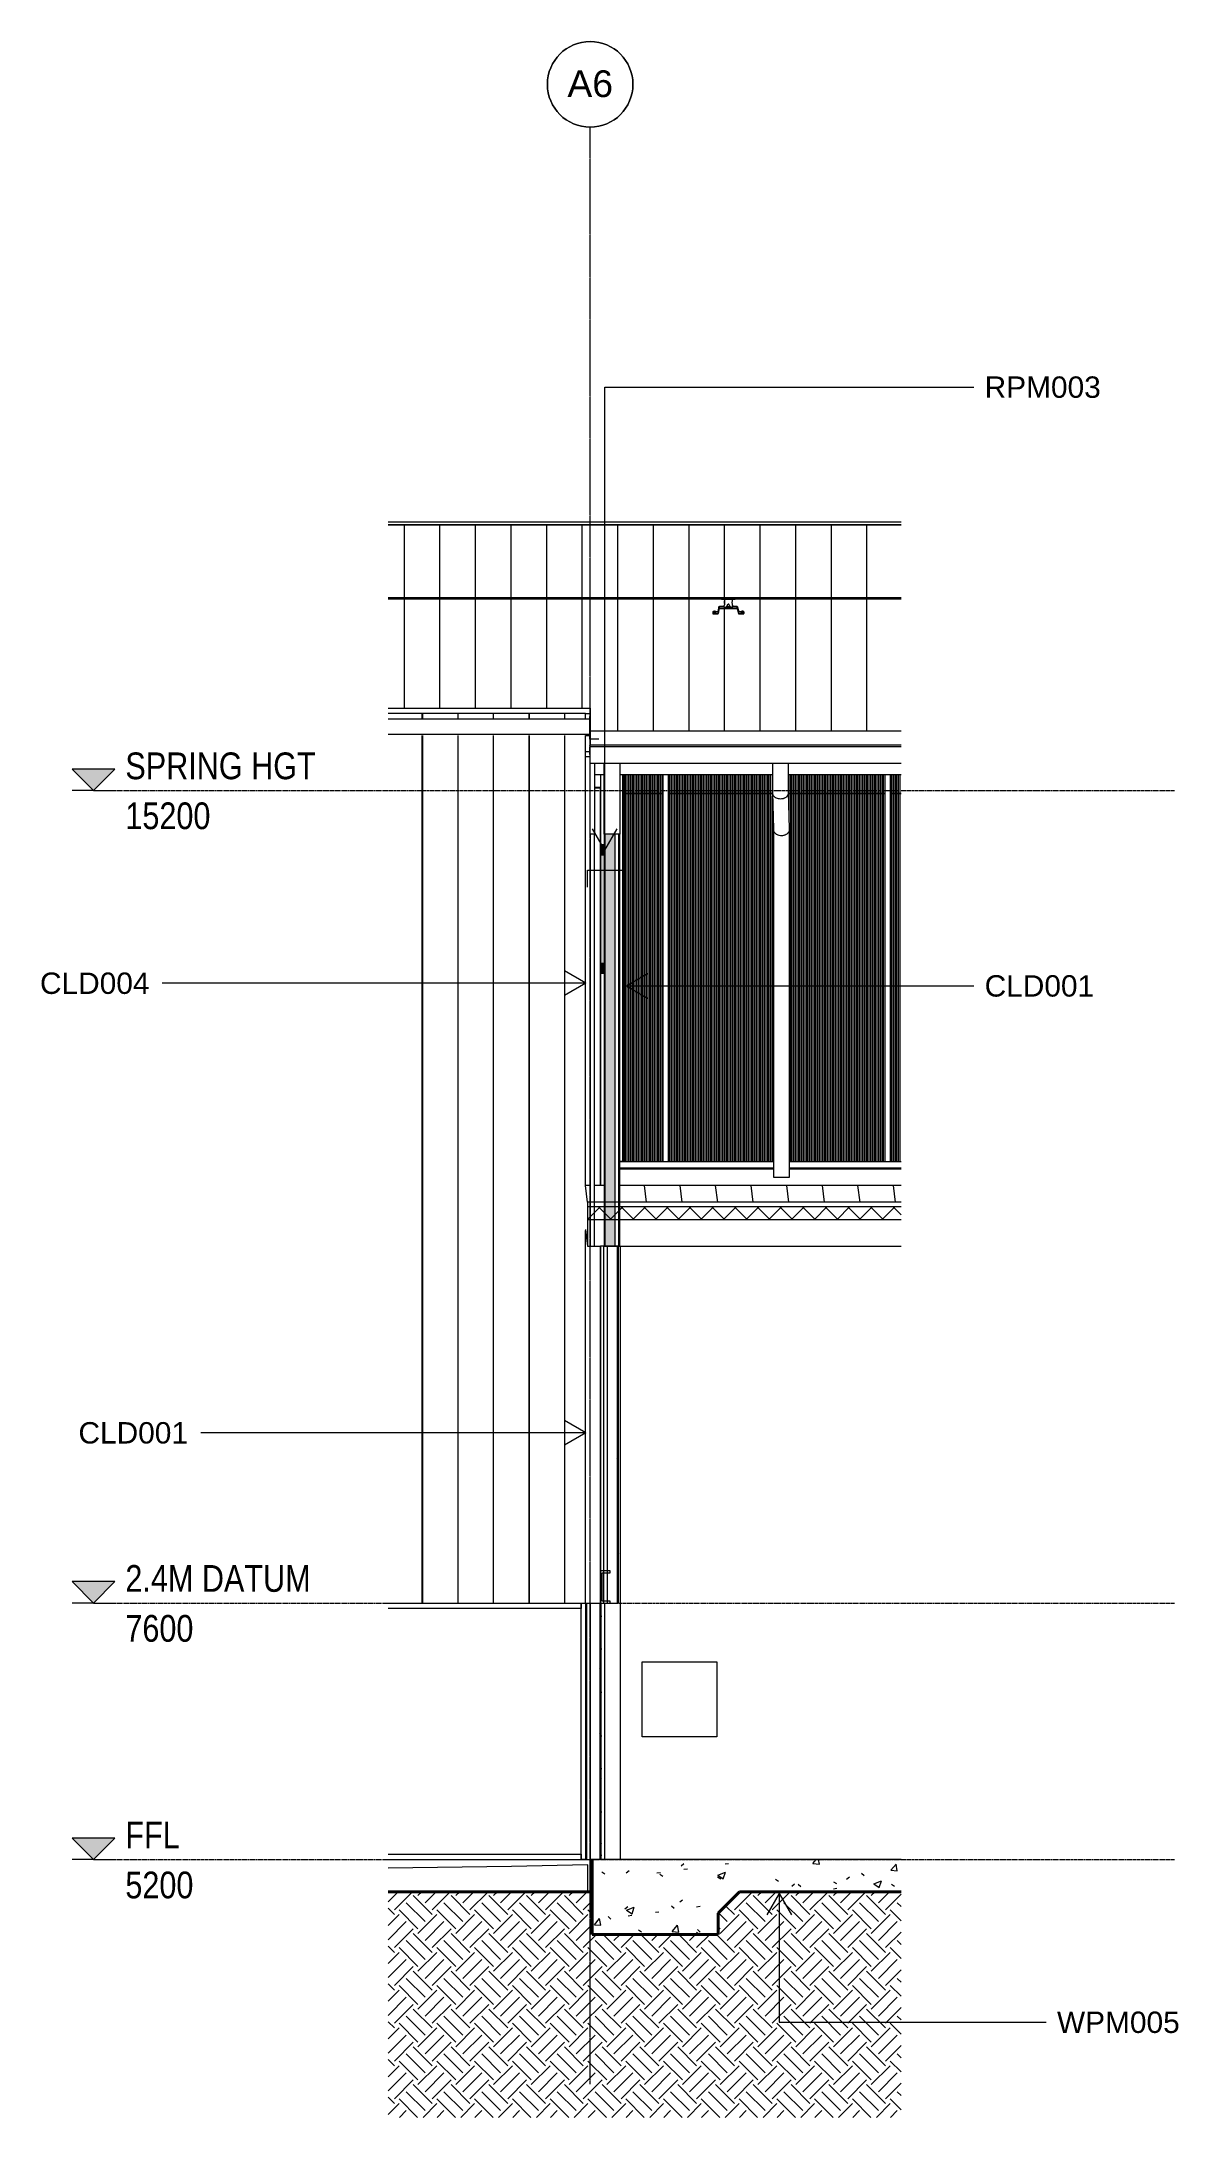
# Model space of a CAD drawing. Header units: millimetres. Extents: x 900982 to 1200730, y -305 to 27743.
# Drawn here: x 1190089 to 1200730, y 2789 to 22204 of the extents above; entities that cross this region are included whole.
import ezdxf

# ---------------------------------------------------------------- set-up
doc = ezdxf.new("R2010")
doc.units = ezdxf.units.MM
for name, pattern in [('AEC_Center', [24, 12, -4, 4, -4]), ('Grid Line', [21, 12, -3, 3, -3]), ('Hidden', [6, 4, -2])]:
    doc.linetypes.add(name, pattern=pattern)
for name, color, linetype, lineweight in [('A-DETL', 90, 'Continuous', 18), ('A-DETL-GENF', 92, 'Continuous', 5), ('A-FLOR', 192, 'Continuous', 5), ('A-FLOR-LEVL', 51, 'Continuous', 5), ('A-FLOR-PATT', 8, 'Continuous', 15), ('A-GENM', 13, 'Continuous', 5), ('A-GLAZ-CURT', 52, 'Continuous', 5), ('A-GLAZ-CWMG', 51, 'Continuous', 5), ('A-ROOF', 132, 'Continuous', 5), ('A-ROOF-OTLN', 132, 'Continuous', 5), ('A-ROOF-PATT', 132, 'Continuous', 15), ('A-WALL', 113, 'Continuous', 5), ('A-WALL-PATT', 111, 'Continuous', 13), ('G-ANNO-TEXT', 231, 'Continuous', 5), ('P-SANR-FIXT', 6, 'Continuous', 5), ('P-SANR-FIXT-HDLN', 131, 'Hidden', 5), ('Q-SPCQ', 91, 'Continuous', 5), ('S-BEAM', 12, 'Continuous', 5), ('S-COLS', 52, 'Continuous', 5), ('S-GRID', 1, 'Continuous', 5), ('S-GRID-IDEN', 1, 'Continuous', 5)]:
    doc.layers.add(name, color=color, linetype=linetype, lineweight=lineweight)
doc.styles.add('Arial Narrow_2', font='ARIALN.TTF', dxfattribs={"height": 250})
doc.styles.add('Arial_2', font='arial.ttf', dxfattribs={"height": 250})
doc.styles.add('Arial_3', font='arial.ttf', dxfattribs={"height": 200})
pattern_1 = [(50, (1195733.74, 9812.7), (728.737, -63.756), [76.2, -838.2]), (355, (1195733.74, 9812.7), (-140.97, 764.23), [60.96, -670.56]), (100.451, (1195794.5, 9807.4), (587.77, 700.47), [64.76, -712.36]), (46.184, (1195733.7, 10015.9), (1084.32, -168.17), [114.3, -1257.3]), (96.636, (1195824.1, 10001.9), (949.61, 989.71), [97.14, -1068.54]), (351.184, (1195733.7, 10015.9), (949.62, 989.7), [91.44, -1005.84]), (21, (1195835.34, 9965.1), (606.46, -409.06), [76.2, -838.2]), (326, (1195835.34, 9965.1), (247.21, 736.75), [60.96, -670.56]), (71.451, (1195885.9, 9931), (853.67, 327.685), [64.76, -712.36]), (37.5, (1195733.74, 9812.7), (12.355, 338.22), [33.528, -628.904, 33.528, -647.192, -673.1]), (37.5, (1195733.74, 9812.7), (12.355, 338.22), [-1343.15, 33.53, -639.57]), (7.5, (1195733.74, 9812.7), (267.28, 400.722), [33.528, -354.584, 33.528, -613.664, -256.54]), (7.5, (1195733.74, 9812.7), (267.28, 400.722), [-1035.304, 33.53, -223.01]), (327.5, (1195507.17, 9812.7), (542.363, -22.915), [33.528, -220.472, 33.528, -1810.512]), (327.5, (1195507.17, 9812.7), (542.363, -22.915), [-287.528, -758.952, 33.528, -1018.032]), (317.5, (1195405.57, 9812.7), (592.517, 101.707), [33.53, -296.67, 33.53, -492.76, -746.76]), (317.5, (1195405.57, 9812.7), (592.517, 101.707), [-856.49, 33.53, -713.23])]
pattern_2 = [(0, (1195733.74, 9812.7), (406.4, 101.6), [33.528, -271.272, 33.528, -271.272, -1625.6]), (0, (1195733.74, 9812.7), (406.4, 101.6), [-609.6, 33.528, -576.072, 33.528, -271.272, -711.2]), (0, (1195733.74, 9812.7), (406.4, 101.6), [-1524, 33.528, -169.672, 33.528, -474.472]), (120, (1195886.14, 9863.5), (-291.1882, 301.1527), [33.528, -271.272, 33.528, -271.272, -1625.6]), (120, (1195886.14, 9863.5), (-291.1882, 301.1527), [-609.6, 33.528, -576.072, 33.528, -271.272, -711.2]), (120, (1195886.14, 9863.5), (-291.1882, 301.1527), [-1524, 33.528, -169.672, 33.528, -474.472]), (240, (1195936.94, 10066.7), (-115.2118, -402.7527), [33.528, -271.272, 33.528, -1896.872]), (240, (1195936.94, 10066.7), (-115.2118, -402.7527), [-338.328, -271.272, 33.528, -576.072, -1016]), (240, (1195936.94, 10066.7), (-115.2118, -402.7527), [-1219.2, 33.528, -271.272, 33.528, -677.672]), (240, (1195936.94, 10066.7), (-115.2118, -402.7527), [-1557.528, -169.672, 33.528, -474.472])]

msp = doc.modelspace()

# ---------------------------------------------------------------- texts
at = {"layer": 'A-FLOR-LEVL', "char_height": 250, "attachment_point": 1, "style": 'Arial Narrow_2'}
for s, insert, width in [('SPRING HGT', (1190874, 15555), 2164.56), ('15200', (1190874, 15088), 962.02), ('2.4M DATUM', (1190874, 7955), 2100.42), ('7600', (1190874, 7488), 769.62), ('FFL', (1190874, 5555), 625.32), ('5200', (1190874, 5088), 769.62)]:
    msp.add_mtext(s, dxfattribs=dict(at, insert=insert, width=width))
at = {"layer": 'G-ANNO-TEXT', "color": 7, "char_height": 200, "attachment_point": 1, "style": 'Arial_3'}
for s, insert, width in [('RPM003', (1198916, 19072), 1338.82), ('CLD004', (1190075, 13497), 1266.67), ('CLD001', (1198916, 13472), 1266.67), ('CLD001', (1190435, 9292), 1266.67), ('WPM005', (1199593, 3779), 1427)]:
    msp.add_mtext(s, dxfattribs=dict(at, insert=insert, width=width))
at = {"layer": 'S-GRID-IDEN', "insert": (1195011, 21935), "char_height": 250, "width": 513.08, "attachment_point": 1, "style": 'Arial_2'}
msp.add_mtext('A6', dxfattribs=at)

# ---------------------------------------------------------------- blocks, each defined once
blk = doc.blocks.new('SHS-Square Hollow Section-Column - 200x200xSHS-1605338-SECTION - GRIDS 5B')
at = {"layer": 'S-COLS'}
blk.add_line((-973151, 11504), (-973151, 15224), dxfattribs=at)
blk = doc.blocks.new('Mechanical - Condensers - Mechanical - Condensers-1249279-SECTION - GRIDS 5B')
at = {"layer": 'A-GENM'}
for points in [[(-973121, 14590), (-973121, 14690), (-973151, 14690), (-973151, 14590)], [(-973121, 13590), (-973121, 14590), (-973151, 14590), (-973151, 13590)], [(-973121, 13490), (-973121, 13590), (-973151, 13590), (-973151, 13490)]]:
    blk.add_hatch(color=256, dxfattribs=at).paths.add_polyline_path(points)
for p, q in [((-973121, 14690), (-973151, 14690)), ((-973151, 13490), (-973121, 13490))]:
    blk.add_line(p, q, dxfattribs=at)
blk = doc.blocks.new('Downpipe - L Spreader - Default-1309623-SECTION - GRIDS 5B')
at = {"layer": 'P-SANR-FIXT'}
for p, q in [((-971545, 15456), (-971545, 15182)), ((-971395, 15183), (-971395, 15456)), ((-971545, 15181), (-971536, 14837)), ((-971386, 14840), (-971395, 15184)), ((-971536, 14838), (-971536, 11582)), ((-971386, 11582), (-971386, 14839)), ((-971536, 11582), (-971386, 11582))]:
    blk.add_line(p, q, dxfattribs=at)
for points in [[(-971395, 15182), (-971395, 15180), (-971395, 15174), (-971397, 15166), (-971401, 15158), (-971404, 15152), (-971408, 15147), (-971412, 15143), (-971417, 15138), (-971424, 15132), (-971433, 15128), (-971441, 15124), (-971454, 15121), (-971470, 15119), (-971490, 15121), (-971505, 15126), (-971516, 15132), (-971523, 15138), (-971529, 15143), (-971533, 15147), (-971536, 15152), (-971540, 15158), (-971543, 15166), (-971545, 15174), (-971545, 15180), (-971545, 15182)], [(-971386, 14839), (-971386, 14836), (-971386, 14830), (-971388, 14822), (-971391, 14814), (-971395, 14808), (-971399, 14804), (-971402, 14799), (-971408, 14794), (-971415, 14789), (-971423, 14784), (-971432, 14780), (-971445, 14777), (-971461, 14775), (-971481, 14777), (-971496, 14782), (-971507, 14789), (-971514, 14794), (-971520, 14799), (-971523, 14804), (-971527, 14808), (-971530, 14814), (-971533, 14822), (-971535, 14830), (-971536, 14836), (-971536, 14839)]]:
    blk.add_open_spline(points, degree=3, knots=[0, 0, 0, 0, 0.041667, 0.083333, 0.125, 0.166667, 0.1875, 0.208333, 0.25, 0.291667, 0.333333, 0.375, 0.416667, 0.5, 0.583333, 0.666667, 0.708333, 0.75, 0.791667, 0.8125, 0.833333, 0.875, 0.916667, 0.958333, 1, 1, 1, 1], dxfattribs=at)
blk.add_open_spline([(-971386, 14840), (-971386, 14840), (-971386, 14839), (-971386, 14839)], degree=3, dxfattribs=at)
blk = doc.blocks.new('Plumbing_FHR_AAA - 500mm Dia x 240mm D-1557692-SECTION - GRIDS 5B')
at = {"layer": 'P-SANR-FIXT-HDLN'}
for p, q in [((-972765.0618, 7050), (-972065.0618, 7050)), ((-972765.0618, 6350), (-972765.0618, 7050)), ((-972065.0618, 7050), (-972065.0618, 6350)), ((-972065.0618, 6350), (-972765.0618, 6350))]:
    blk.add_line(p, q, dxfattribs=at)
blk = doc.blocks.new('Downpipe - Straight - 01 - 150D-1616291-SECTION - GRIDS 5B')
at = {"layer": 'P-SANR-FIXT'}
for p, q in [((-972966, 5200), (-972966, 10938)), ((-973116, 7600), (-973116, 5200))]:
    blk.add_line(p, q, dxfattribs=at)
blk = doc.blocks.new('Rectangular Mullion - 50x100mm-2890358-SECTION - GRIDS 5B')
at = {"layer": 'A-GLAZ-CWMG'}
for p, q in [((-975142, 5250), (-973336, 5250)), ((-973336, 5250), (-973336, 5200)), ((-975142, 5200), (-973336, 5200))]:
    blk.add_line(p, q, dxfattribs=at)
blk = doc.blocks.new('Rectangular Mullion - 50x100mm-1425435-SECTION - GRIDS 5B')
at = {"layer": 'A-GLAZ-CWMG'}
for p, q in [((-973336.0618, 5200), (-973336.0618, 7600)), ((-973295.0618, 5200), (-973336.0618, 5200))]:
    blk.add_line(p, q, dxfattribs=at)
blk = doc.blocks.new('Rectangular Mullion - 50x100mm-2890359-SECTION - GRIDS 5B')
at = {"layer": 'A-GLAZ-CWMG'}
for p, q in [((-973336, 7600), (-973336, 7550)), ((-973336, 7550), (-975142, 7550))]:
    blk.add_line(p, q, dxfattribs=at)
blk = doc.blocks.new('Structural Framing 46 - Structural Framing 1-1621990-SECTION - GRIDS 5B')
at = {"layer": 'S-BEAM'}
for p, q in [((-973254, 15513), (-973294, 15513)), ((-973156, 15224), (-973156, 11504)), ((-973156, 10938), (-973156, 7600))]:
    blk.add_line(p, q, dxfattribs=at)
blk = doc.blocks.new('Rectangular Mullion - Frame_Framed Facade_Danpal_DPANMF BT2-2881309-SECTION - GRIDS 5B')
at = {"layer": 'A-GLAZ-CWMG'}
for p, q in [((-972947, 15171), (-972947, 11731)), ((-972947, 11731), (-972973, 11731))]:
    blk.add_line(p, q, dxfattribs=at)
blk = doc.blocks.new('MulticellPanel_Polycarbonate_Danpal_1040w - Opal-2881228-SECTION - GRIDS 5B')
at = {"layer": 'A-GENM'}
h = blk.add_hatch(dxfattribs=at)
h.set_pattern_fill('FP_110', color=256, style=0, pattern_type=2)
h.set_pattern_definition([(90, (-969944.266, 13427.169), (-15, 9e-16), [])])
h.paths.add_polyline_path([(-970340, 11731), (-970340, 15171), (-970440, 15171), (-970440, 11731), (-970415, 11731)])
blk.add_line((-970440, 15171), (-970340, 15171), dxfattribs=at)
blk = doc.blocks.new('MulticellPanel_Polycarbonate_Danpal_1040w - Blue-2881222-SECTION - GRIDS 5B')
at = {"layer": 'A-GENM'}
h = blk.add_hatch(dxfattribs=at)
h.set_pattern_fill('FP_111', color=256, style=0, pattern_type=2)
h.set_pattern_definition([(90, (-970984.266, 13427.169), (-15, 9e-16), [])])
h.paths.add_polyline_path([(-971241, 11731), (-970489, 11731), (-970489, 15171), (-971395, 15171), (-971386, 14822), (-971386, 11731)])
blk.add_line((-971395, 15171), (-970489, 15171), dxfattribs=at)
blk = doc.blocks.new('MulticellPanel_Polycarbonate_Danpal_1040w - Blue-V199-SECTION - GRIDS 5B')
at = {"layer": 'A-GENM'}
h = blk.add_hatch(dxfattribs=at)
h.set_pattern_fill('FP_112', color=256, style=0, pattern_type=2)
h.set_pattern_definition([(90, (-972024.266, 13427.169), (-15, 9e-16), [])])
h.paths.add_polyline_path([(-972520, 11731), (-971536, 11731), (-971536, 14864), (-971545, 15171), (-972520, 15171), (-972520, 11759)])
blk.add_line((-972520, 15171), (-971545, 15171), dxfattribs=at)
blk = doc.blocks.new('MulticellPanel_Polycarbonate_Danpal_1040w - Blue-2881311-SECTION - GRIDS 5B')
at = {"layer": 'A-GENM'}
h = blk.add_hatch(dxfattribs=at)
h.set_pattern_fill('FP_113', color=256, style=0, pattern_type=2)
h.set_pattern_definition([(90, (-972768.756, 13427.169), (-15, 9e-16), [])])
h.paths.add_polyline_path([(-972891, 11731), (-972569, 11731), (-972569, 15171), (-972947, 15171), (-972947, 11731)])
blk.add_line((-972947, 15171), (-972569, 15171), dxfattribs=at)
blk = doc.blocks.new('Rectangular Mullion - Frame_Framed Facade_Danpal_DPANMF BT1-2878823-SECTION - GRIDS 5B')
at = {"layer": 'A-GLAZ-CWMG'}
for p, q in [((-970464, 11731), (-970340, 11731)), ((-970464, 11671), (-970340, 11671))]:
    blk.add_line(p, q, dxfattribs=at)
blk = doc.blocks.new('Rectangular Mullion - Frame_Framed Facade_Danpal_DPANMF BT1-V200-SECTION - GRIDS 5B')
at = {"layer": 'A-GLAZ-CWMG'}
for p, q in [((-971386, 11731), (-970464, 11731)), ((-971386, 11671), (-970464, 11671))]:
    blk.add_line(p, q, dxfattribs=at)
blk = doc.blocks.new('Rectangular Mullion - Frame_Framed Facade_Danpal_DPANMF BT1-V201-SECTION - GRIDS 5B')
at = {"layer": 'A-GLAZ-CWMG'}
for p, q in [((-972544, 11731), (-971536, 11731)), ((-972544, 11671), (-971536, 11671))]:
    blk.add_line(p, q, dxfattribs=at)
blk = doc.blocks.new('Rectangular Mullion - Frame_Framed Facade_Danpal_DPANMF BT1-2879519-SECTION - GRIDS 5B')
at = {"layer": 'A-GLAZ-CWMG'}
for p, q in [((-972973, 11731), (-972544, 11731)), ((-972973, 11671), (-972544, 11671))]:
    blk.add_line(p, q, dxfattribs=at)
blk = doc.blocks.new('Rectangular Mullion - Mullion_FramedFacade_Danpal_DPAEC50-2881307-SECTION - GRIDS 5B')
at = {"layer": 'A-GLAZ-CWMG'}
for p, q in [((-970489, 11731), (-970489, 15171)), ((-970440, 15171), (-970440, 11731))]:
    blk.add_line(p, q, dxfattribs=at)
blk = doc.blocks.new('Static Line_Sayfa_Metal Deck_Pan Mount - Up to 15 _ pitch - Max 2 Users-1845874-SECTION - GRIDS 5B')
at = {"layer": 'Q-SPCQ', "lineweight": 13}
for p, q in [((-970340, 17000), (-975142, 17000)), ((-975142, 16992), (-970340, 16992)), ((-972054, 16874), (-972042, 16922)), ((-972042, 16905), (-972054, 16856)), ((-972052, 16854), (-972040, 16903)), ((-972041, 16918), (-972042, 16914)), ((-972041, 16923), (-971998, 16923)), ((-971875, 16905), (-972041, 16905)), ((-972039, 16903), (-971876, 16903)), ((-972023, 17002), (-972028, 17001)), ((-972028, 16991), (-972023, 16990)), ((-971894, 17002), (-972021, 17002)), ((-972021, 16989), (-971894, 16989)), ((-971998, 16988), (-971998, 16989)), ((-971998, 16989), (-971918, 16989)), ((-971998, 16925), (-971998, 16927)), ((-971998, 16916), (-971998, 16920)), ((-971998, 16916), (-971998, 16913)), ((-971998, 16916), (-971998, 16913)), ((-971983, 16915), (-971933, 16915)), ((-971983, 16912), (-971933, 16912)), ((-971978, 16920), (-971978, 16917)), ((-971968, 16929), (-971969, 16928)), ((-971969, 16928), (-971969, 16920)), ((-971967, 16931), (-971967, 16930)), ((-971948, 16930), (-971948, 16931)), ((-971946, 16928), (-971948, 16929)), ((-971946, 16920), (-971946, 16928)), ((-971938, 16917), (-971938, 16920)), ((-971918, 16989), (-971918, 16988)), ((-971918, 16927), (-971918, 16925)), ((-971918, 16923), (-971875, 16923)), ((-971918, 16920), (-971918, 16916)), ((-971918, 16913), (-971918, 16916)), ((-971888, 17001), (-971892, 17002)), ((-971892, 16990), (-971888, 16991)), ((-971874, 16914), (-971875, 16918)), ((-971875, 16903), (-971863, 16854)), ((-971874, 16922), (-971861, 16874)), ((-971861, 16856), (-971874, 16905)), ((-972103, 16872), (-972103, 16857)), ((-972103, 16857), (-972103, 16855)), ((-972103, 16857), (-972103, 16855)), ((-972103, 16857), (-972103, 16854)), ((-972053, 16854), (-972103, 16854)), ((-972103, 16854), (-972103, 16851)), ((-972103, 16851), (-972053, 16851)), ((-972097, 16873), (-972097, 16872)), ((-972097, 16869), (-972097, 16868)), ((-972095, 16865), (-972097, 16865)), ((-972097, 16862), (-972097, 16861)), ((-972097, 16858), (-972097, 16857)), ((-972088, 16870), (-972093, 16870)), ((-972093, 16870), (-972093, 16870)), ((-972093, 16870), (-972088, 16869)), ((-972093, 16870), (-972093, 16865)), ((-972055, 16856), (-972093, 16856)), ((-972093, 16854), (-972053, 16854)), ((-972088, 16869), (-972083, 16870)), ((-972083, 16870), (-972088, 16870)), ((-972088, 16869), (-972088, 16865)), ((-972083, 16870), (-972083, 16870)), ((-972083, 16870), (-972083, 16866)), ((-972080, 16873), (-972055, 16873)), ((-972079, 16865), (-972080, 16865)), ((-972079, 16872), (-972079, 16873)), ((-972079, 16868), (-972079, 16869)), ((-972079, 16861), (-972079, 16862)), ((-972079, 16857), (-972079, 16858)), ((-972053, 16851), (-972053, 16854)), ((-971863, 16854), (-971863, 16851)), ((-971813, 16854), (-971863, 16854)), ((-971863, 16851), (-971813, 16851)), ((-971862, 16854), (-971823, 16854)), ((-971860, 16873), (-971836, 16873)), ((-971823, 16856), (-971860, 16856)), ((-971837, 16873), (-971837, 16872)), ((-971837, 16869), (-971837, 16868)), ((-971835, 16865), (-971837, 16865)), ((-971837, 16862), (-971837, 16861)), ((-971837, 16858), (-971837, 16857)), ((-971828, 16870), (-971833, 16870)), ((-971833, 16870), (-971833, 16870)), ((-971833, 16870), (-971828, 16869)), ((-971833, 16870), (-971833, 16865)), ((-971828, 16869), (-971823, 16870)), ((-971823, 16870), (-971828, 16870)), ((-971828, 16869), (-971828, 16865)), ((-971823, 16870), (-971823, 16870)), ((-971823, 16870), (-971823, 16866)), ((-971819, 16865), (-971820, 16865)), ((-971819, 16872), (-971819, 16873)), ((-971819, 16868), (-971819, 16869)), ((-971819, 16861), (-971819, 16862)), ((-971819, 16857), (-971819, 16858)), ((-971813, 16871), (-971813, 16872)), ((-971813, 16872), (-971813, 16857)), ((-971813, 16857), (-971813, 16855)), ((-971813, 16857), (-971813, 16854)), ((-971813, 16851), (-971813, 16854))]:
    blk.add_line(p, q, dxfattribs=at)
at = {"layer": 'Q-SPCQ', "lineweight": 13, "flags": 128}
for points in [[(-972023, 17002), (-972023, 17002), (-972023, 17002), (-972022, 17002), (-972022, 17002), (-972021, 17002), (-972021, 17002)], [(-972021, 16989), (-972021, 16989), (-972022, 16989), (-972022, 16989), (-972023, 16990), (-972023, 16990), (-972023, 16990)], [(-971969, 16928), (-971969, 16928), (-971969, 16928), (-971969, 16928), (-971969, 16928)], [(-971967, 16930), (-971967, 16929), (-971968, 16929), (-971968, 16929), (-971968, 16929)], [(-971967, 16931), (-971966, 16936), (-971964, 16939), (-971962, 16941), (-971961, 16942), (-971960, 16942), (-971959, 16943), (-971958, 16943), (-971958, 16943), (-971958, 16943)], [(-971948, 16931), (-971949, 16936), (-971951, 16939), (-971953, 16941), (-971955, 16942), (-971956, 16942), (-971956, 16943), (-971957, 16943), (-971957, 16943), (-971958, 16943)], [(-971948, 16930), (-971948, 16929), (-971948, 16929), (-971948, 16929), (-971948, 16929)], [(-971946, 16928), (-971946, 16928), (-971946, 16928), (-971946, 16928), (-971946, 16928)], [(-971894, 17002), (-971894, 17002), (-971893, 17002), (-971893, 17002), (-971893, 17002), (-971892, 17002), (-971892, 17002)], [(-971892, 16990), (-971892, 16990), (-971893, 16989), (-971893, 16989), (-971894, 16989), (-971894, 16989), (-971894, 16989)], [(-972097, 16873), (-972096, 16875), (-972096, 16876), (-972095, 16876), (-972095, 16877), (-972094, 16877), (-972094, 16877), (-972094, 16877), (-972093, 16877), (-972093, 16877), (-972093, 16877), (-972093, 16877), (-972093, 16877), (-972093, 16877), (-972092, 16877), (-972092, 16877), (-972092, 16877), (-972092, 16877), (-972092, 16877), (-972092, 16877), (-972091, 16877), (-972091, 16877), (-972091, 16877), (-972091, 16878), (-972091, 16878), (-972091, 16878), (-972090, 16878), (-972090, 16878), (-972090, 16878), (-972090, 16878), (-972090, 16878), (-972089, 16878), (-972089, 16878), (-972089, 16878), (-972089, 16878), (-972089, 16878), (-972088, 16878), (-972088, 16878), (-972088, 16878), (-972088, 16878), (-972088, 16878)], [(-972097, 16869), (-972096, 16871), (-972096, 16872), (-972095, 16872), (-972095, 16873), (-972094, 16873), (-972094, 16873), (-972094, 16873), (-972093, 16873), (-972093, 16873), (-972093, 16873), (-972093, 16873), (-972093, 16873), (-972093, 16873), (-972092, 16873), (-972092, 16873), (-972092, 16873), (-972092, 16873), (-972092, 16873), (-972092, 16873), (-972091, 16873), (-972091, 16873), (-972091, 16874), (-972091, 16874), (-972091, 16874), (-972091, 16874), (-972090, 16874), (-972090, 16874), (-972090, 16874), (-972090, 16874), (-972090, 16874), (-972089, 16874), (-972089, 16874), (-972089, 16874), (-972089, 16874), (-972089, 16874), (-972088, 16874), (-972088, 16874), (-972088, 16874), (-972088, 16874), (-972088, 16874)], [(-972097, 16862), (-972096, 16864), (-972096, 16865), (-972095, 16866), (-972095, 16866), (-972094, 16866), (-972094, 16866), (-972094, 16866), (-972093, 16866), (-972093, 16866), (-972093, 16866), (-972093, 16866), (-972093, 16866), (-972093, 16866), (-972092, 16866), (-972092, 16866), (-972092, 16866), (-972092, 16866), (-972092, 16866), (-972092, 16866), (-972091, 16867), (-972091, 16867), (-972091, 16867), (-972091, 16867), (-972091, 16867), (-972091, 16867), (-972090, 16867), (-972090, 16867), (-972090, 16867), (-972090, 16867), (-972090, 16867), (-972089, 16867), (-972089, 16867), (-972089, 16867), (-972089, 16867), (-972089, 16867), (-972088, 16867), (-972088, 16867), (-972088, 16867), (-972088, 16867), (-972088, 16867)], [(-972097, 16858), (-972096, 16860), (-972096, 16861), (-972095, 16862), (-972095, 16862), (-972094, 16862), (-972094, 16862), (-972094, 16862), (-972093, 16862), (-972093, 16862), (-972093, 16862), (-972093, 16862), (-972093, 16862), (-972093, 16862), (-972092, 16862), (-972092, 16862), (-972092, 16862), (-972092, 16862), (-972092, 16862), (-972092, 16863), (-972091, 16863), (-972091, 16863), (-972091, 16863), (-972091, 16863), (-972091, 16863), (-972091, 16863), (-972090, 16863), (-972090, 16863), (-972090, 16863), (-972090, 16863), (-972090, 16863), (-972089, 16863), (-972089, 16863), (-972089, 16863), (-972089, 16863), (-972089, 16863), (-972088, 16863), (-972088, 16863), (-972088, 16863), (-972088, 16863), (-972088, 16863)], [(-972079, 16873), (-972079, 16875), (-972080, 16876), (-972080, 16876), (-972081, 16877), (-972081, 16877), (-972081, 16877), (-972082, 16877), (-972082, 16877), (-972082, 16877), (-972082, 16877), (-972082, 16877), (-972083, 16877), (-972083, 16877), (-972083, 16877), (-972083, 16877), (-972083, 16877), (-972083, 16877), (-972084, 16877), (-972084, 16877), (-972084, 16877), (-972084, 16877), (-972084, 16877), (-972084, 16878), (-972085, 16878), (-972085, 16878), (-972085, 16878), (-972085, 16878), (-972085, 16878), (-972086, 16878), (-972086, 16878), (-972086, 16878), (-972086, 16878), (-972086, 16878), (-972087, 16878), (-972087, 16878), (-972087, 16878), (-972087, 16878), (-972087, 16878), (-972088, 16878), (-972088, 16878)], [(-972079, 16869), (-972079, 16871), (-972080, 16872), (-972080, 16872), (-972081, 16873), (-972081, 16873), (-972081, 16873), (-972082, 16873), (-972082, 16873), (-972082, 16873), (-972082, 16873), (-972082, 16873), (-972083, 16873), (-972083, 16873), (-972083, 16873), (-972083, 16873), (-972083, 16873), (-972083, 16873), (-972084, 16873), (-972084, 16873), (-972084, 16873), (-972084, 16873), (-972084, 16874), (-972084, 16874), (-972085, 16874), (-972085, 16874), (-972085, 16874), (-972085, 16874), (-972085, 16874), (-972086, 16874), (-972086, 16874), (-972086, 16874), (-972086, 16874), (-972086, 16874), (-972087, 16874), (-972087, 16874), (-972087, 16874), (-972087, 16874), (-972087, 16874), (-972088, 16874), (-972088, 16874)], [(-972079, 16862), (-972079, 16864), (-972080, 16865), (-972080, 16866), (-972081, 16866), (-972081, 16866), (-972081, 16866), (-972082, 16866), (-972082, 16866), (-972082, 16866), (-972082, 16866), (-972082, 16866), (-972083, 16866), (-972083, 16866), (-972083, 16866), (-972083, 16866), (-972083, 16866), (-972083, 16866), (-972084, 16866), (-972084, 16866), (-972084, 16867), (-972084, 16867), (-972084, 16867), (-972084, 16867), (-972085, 16867), (-972085, 16867), (-972085, 16867), (-972085, 16867), (-972085, 16867), (-972086, 16867), (-972086, 16867), (-972086, 16867), (-972086, 16867), (-972086, 16867), (-972087, 16867), (-972087, 16867), (-972087, 16867), (-972087, 16867), (-972087, 16867), (-972088, 16867), (-972088, 16867)], [(-972079, 16858), (-972079, 16860), (-972080, 16861), (-972080, 16862), (-972081, 16862), (-972081, 16862), (-972081, 16862), (-972082, 16862), (-972082, 16862), (-972082, 16862), (-972082, 16862), (-972082, 16862), (-972083, 16862), (-972083, 16862), (-972083, 16862), (-972083, 16862), (-972083, 16862), (-972083, 16862), (-972084, 16862), (-972084, 16863), (-972084, 16863), (-972084, 16863), (-972084, 16863), (-972084, 16863), (-972085, 16863), (-972085, 16863), (-972085, 16863), (-972085, 16863), (-972085, 16863), (-972086, 16863), (-972086, 16863), (-972086, 16863), (-972086, 16863), (-972086, 16863), (-972087, 16863), (-972087, 16863), (-972087, 16863), (-972087, 16863), (-972087, 16863), (-972088, 16863), (-972088, 16863)], [(-971837, 16873), (-971836, 16875), (-971836, 16876), (-971835, 16876), (-971835, 16877), (-971834, 16877), (-971834, 16877), (-971834, 16877), (-971833, 16877), (-971833, 16877), (-971833, 16877), (-971833, 16877), (-971833, 16877), (-971833, 16877), (-971832, 16877), (-971832, 16877), (-971832, 16877), (-971832, 16877), (-971832, 16877), (-971832, 16877), (-971831, 16877), (-971831, 16877), (-971831, 16877), (-971831, 16878), (-971831, 16878), (-971831, 16878), (-971830, 16878), (-971830, 16878), (-971830, 16878), (-971830, 16878), (-971830, 16878), (-971829, 16878), (-971829, 16878), (-971829, 16878), (-971829, 16878), (-971829, 16878), (-971828, 16878), (-971828, 16878), (-971828, 16878), (-971828, 16878), (-971828, 16878)], [(-971837, 16869), (-971836, 16871), (-971836, 16872), (-971835, 16872), (-971835, 16873), (-971834, 16873), (-971834, 16873), (-971834, 16873), (-971833, 16873), (-971833, 16873), (-971833, 16873), (-971833, 16873), (-971833, 16873), (-971833, 16873), (-971832, 16873), (-971832, 16873), (-971832, 16873), (-971832, 16873), (-971832, 16873), (-971832, 16873), (-971831, 16873), (-971831, 16873), (-971831, 16874), (-971831, 16874), (-971831, 16874), (-971831, 16874), (-971830, 16874), (-971830, 16874), (-971830, 16874), (-971830, 16874), (-971830, 16874), (-971829, 16874), (-971829, 16874), (-971829, 16874), (-971829, 16874), (-971829, 16874), (-971828, 16874), (-971828, 16874), (-971828, 16874), (-971828, 16874), (-971828, 16874)], [(-971837, 16862), (-971836, 16864), (-971836, 16865), (-971835, 16866), (-971835, 16866), (-971834, 16866), (-971834, 16866), (-971834, 16866), (-971833, 16866), (-971833, 16866), (-971833, 16866), (-971833, 16866), (-971833, 16866), (-971833, 16866), (-971832, 16866), (-971832, 16866), (-971832, 16866), (-971832, 16866), (-971832, 16866), (-971832, 16866), (-971831, 16867), (-971831, 16867), (-971831, 16867), (-971831, 16867), (-971831, 16867), (-971831, 16867), (-971830, 16867), (-971830, 16867), (-971830, 16867), (-971830, 16867), (-971830, 16867), (-971829, 16867), (-971829, 16867), (-971829, 16867), (-971829, 16867), (-971829, 16867), (-971828, 16867), (-971828, 16867), (-971828, 16867), (-971828, 16867), (-971828, 16867)], [(-971837, 16858), (-971836, 16860), (-971836, 16861), (-971835, 16862), (-971835, 16862), (-971834, 16862), (-971834, 16862), (-971834, 16862), (-971833, 16862), (-971833, 16862), (-971833, 16862), (-971833, 16862), (-971833, 16862), (-971833, 16862), (-971832, 16862), (-971832, 16862), (-971832, 16862), (-971832, 16862), (-971832, 16862), (-971832, 16863), (-971831, 16863), (-971831, 16863), (-971831, 16863), (-971831, 16863), (-971831, 16863), (-971831, 16863), (-971830, 16863), (-971830, 16863), (-971830, 16863), (-971830, 16863), (-971830, 16863), (-971829, 16863), (-971829, 16863), (-971829, 16863), (-971829, 16863), (-971829, 16863), (-971828, 16863), (-971828, 16863), (-971828, 16863), (-971828, 16863), (-971828, 16863)], [(-971819, 16873), (-971819, 16875), (-971820, 16876), (-971820, 16876), (-971821, 16877), (-971821, 16877), (-971821, 16877), (-971822, 16877), (-971822, 16877), (-971822, 16877), (-971822, 16877), (-971822, 16877), (-971823, 16877), (-971823, 16877), (-971823, 16877), (-971823, 16877), (-971823, 16877), (-971823, 16877), (-971824, 16877), (-971824, 16877), (-971824, 16877), (-971824, 16877), (-971824, 16877), (-971824, 16878), (-971825, 16878), (-971825, 16878), (-971825, 16878), (-971825, 16878), (-971825, 16878), (-971826, 16878), (-971826, 16878), (-971826, 16878), (-971826, 16878), (-971826, 16878), (-971827, 16878), (-971827, 16878), (-971827, 16878), (-971827, 16878), (-971827, 16878), (-971828, 16878), (-971828, 16878)], [(-971819, 16869), (-971819, 16871), (-971820, 16872), (-971820, 16872), (-971821, 16873), (-971821, 16873), (-971821, 16873), (-971822, 16873), (-971822, 16873), (-971822, 16873), (-971822, 16873), (-971822, 16873), (-971823, 16873), (-971823, 16873), (-971823, 16873), (-971823, 16873), (-971823, 16873), (-971823, 16873), (-971824, 16873), (-971824, 16873), (-971824, 16873), (-971824, 16873), (-971824, 16874), (-971824, 16874), (-971825, 16874), (-971825, 16874), (-971825, 16874), (-971825, 16874), (-971825, 16874), (-971826, 16874), (-971826, 16874), (-971826, 16874), (-971826, 16874), (-971826, 16874), (-971827, 16874), (-971827, 16874), (-971827, 16874), (-971827, 16874), (-971827, 16874), (-971828, 16874), (-971828, 16874)], [(-971819, 16862), (-971819, 16864), (-971820, 16865), (-971820, 16866), (-971821, 16866), (-971821, 16866), (-971821, 16866), (-971822, 16866), (-971822, 16866), (-971822, 16866), (-971822, 16866), (-971822, 16866), (-971823, 16866), (-971823, 16866), (-971823, 16866), (-971823, 16866), (-971823, 16866), (-971823, 16866), (-971824, 16866), (-971824, 16866), (-971824, 16867), (-971824, 16867), (-971824, 16867), (-971824, 16867), (-971825, 16867), (-971825, 16867), (-971825, 16867), (-971825, 16867), (-971825, 16867), (-971826, 16867), (-971826, 16867), (-971826, 16867), (-971826, 16867), (-971826, 16867), (-971827, 16867), (-971827, 16867), (-971827, 16867), (-971827, 16867), (-971827, 16867), (-971828, 16867), (-971828, 16867)], [(-971819, 16858), (-971819, 16860), (-971820, 16861), (-971820, 16862), (-971821, 16862), (-971821, 16862), (-971821, 16862), (-971822, 16862), (-971822, 16862), (-971822, 16862), (-971822, 16862), (-971822, 16862), (-971823, 16862), (-971823, 16862), (-971823, 16862), (-971823, 16862), (-971823, 16862), (-971823, 16862), (-971824, 16862), (-971824, 16863), (-971824, 16863), (-971824, 16863), (-971824, 16863), (-971824, 16863), (-971825, 16863), (-971825, 16863), (-971825, 16863), (-971825, 16863), (-971825, 16863), (-971826, 16863), (-971826, 16863), (-971826, 16863), (-971826, 16863), (-971826, 16863), (-971827, 16863), (-971827, 16863), (-971827, 16863), (-971827, 16863), (-971827, 16863), (-971828, 16863), (-971828, 16863)]]:
    blk.add_lwpolyline(points, dxfattribs=at)
at = {"layer": 'Q-SPCQ', "lineweight": 13}
for centre, major_axis, ratio, start_param, end_param in [((-972041, 16922), (-1, 0), 0.996195, 4.71247, 6.031107), ((-972041, 16904), (-1, 0), 0.996195, 4.71247, 6.031107), ((-972039, 16902), (-1, 0), 0.996195, 4.71247, 6.031107), ((-972028, 16996), (0, 5.22), 0.000007, 0.087266, 3.141587), ((-972028, 16996), (0, 5.22), 0.000007, 3.141593, 3.228856), ((-972060, 16957), (-70, 0), 0.996195, 2.682891, 3.600457), ((-972060, 16958), (-70, 0), 0.996195, 2.682891, 2.912283), ((-971998, 16924), (0, 4), 0.000007, 3.228859, 4.799655), ((-971983, 16916), (15, 0), 0.087156, 3.141593, 4.712382), ((-971983, 16913), (15, 0), 0.087156, 3.141593, 4.712382), ((-971958, 16920), (19.9, 0), 0.087156, 2.227448, 3.141586), ((-971958, 16920), (19.9, 0), 0.087156, 3.141593, 4.712382), ((-971958, 16917), (19.9, 0), 0.087156, 2.356214, 3.141586), ((-971958, 16917), (19.9, 0), 0.087156, 3.141593, 4.712382), ((-971958, 16920), (11.8, 0), 0.087156, 3.141593, 4.712382), ((-971958, 16920), (19.9, 0), 0.087156, 4.712382, 6.283178), ((-971958, 16920), (11.7, 0), 0.087156, 4.712382, 6.283178), ((-971958, 16917), (19.9, 0), 0.087156, 4.712382, 6.283178), ((-971958, 16920), (19.9, 0), 0.087156, 0, 0.914143), ((-971958, 16917), (19.9, 0), 0.087156, 0, 0.785391), ((-971933, 16916), (15, 0), 0.087156, 4.712382, 6.283178), ((-971933, 16913), (15, 0), 0.087156, 4.712382, 6.283178), ((-971855, 16957), (-70, 0), 0.996195, 5.824484, 6.74205), ((-971855, 16958), (-70, 0), 0.996195, 0.229473, 0.458864), ((-971918, 16924), (0, 4), 0.000007, 3.228859, 4.799655), ((-971888, 16996), (0, 5.22), 0.000007, 0.087263, 3.141593), ((-971888, 16996), (0, 5.22), 0.000007, 3.141597, 3.228859), ((-971876, 16902), (-1, 0), 0.996195, 3.393834, 4.71247), ((-971875, 16922), (-1, 0), 0.996195, 3.393834, 4.71247), ((-971875, 16904), (-1, 0), 0.996195, 3.393834, 4.71247), ((-972093, 16872), (10, 0), 0.087156, 1.858164, 3.141586), ((-972093, 16857), (10, 0), 0.087156, 3.141593, 4.712382), ((-972093, 16855), (10, 0), 0.087156, 3.141593, 4.712382), ((-972088, 16864), (11, 0), 0.087156, 2.382124, 3.83281), ((-972088, 16868), (9, 0), 0.087156, 2.617987, 4.062597), ((-972088, 16872), (9, 0), 0.087156, 2.617987, 3.665184), ((-972088, 16861), (9, 0), 0.087156, 2.618015, 3.141593), ((-972088, 16857), (9, 0), 0.087156, 2.618015, 4.712382), ((-972088, 16857), (9, 0), 0.087156, 4.712382, 6.806777), ((-972088, 16868), (9, 0), 0.087156, 5.362096, 6.806777), ((-972088, 16872), (9, 0), 0.087156, 5.759579, 6.806777), ((-972088, 16864), (11, 0), 0.087156, 5.591899, 7.025136), ((-972088, 16861), (9, 0), 0.087156, 0, 0.523592), ((-972055, 16874), (-1, 0), 0.996195, 1.570878, 2.889515), ((-972055, 16857), (-1, 0), 0.996195, 1.570878, 2.889515), ((-972053, 16855), (-1, 0), 0.996195, 1.570878, 2.889515), ((-971862, 16855), (-1, 0), 0.996195, 0.252241, 1.570878), ((-971860, 16874), (-1, 0), 0.996195, 0.252241, 1.570878), ((-971860, 16857), (-1, 0), 0.996195, 0.252241, 1.570878), ((-971828, 16864), (11, 0), 0.087156, 2.386264, 3.83281), ((-971828, 16868), (9, 0), 0.087156, 2.618015, 4.062597), ((-971828, 16872), (9, 0), 0.087156, 2.618015, 3.141593), ((-971828, 16861), (9, 0), 0.087156, 2.617987, 3.665184), ((-971828, 16857), (9, 0), 0.087156, 2.617987, 4.712382), ((-971828, 16857), (9, 0), 0.087156, 4.712382, 6.806777), ((-971823, 16857), (10, 0), 0.087156, 4.712382, 6.283178), ((-971823, 16855), (10, 0), 0.087156, 4.712382, 6.283178), ((-971828, 16868), (9, 0), 0.087156, 5.362096, 6.806777), ((-971823, 16872), (10, 0), 0.087156, 0, 1.283442), ((-971828, 16872), (9, 0), 0.087156, 0, 0.523592), ((-971828, 16864), (11, 0), 0.087156, 5.591899, 7.020511), ((-971828, 16861), (9, 0), 0.087156, 5.759579, 6.806777)]:
    blk.add_ellipse(centre, major_axis=major_axis, ratio=ratio, start_param=start_param, end_param=end_param, dxfattribs=at)
for points in [[(-972088, 16865), (-972088, 16865), (-972089, 16865), (-972090, 16865)], [(-971830, 16865), (-971829, 16865), (-971828, 16865), (-971828, 16865)]]:
    blk.add_open_spline(points, degree=3, dxfattribs=at)
blk = doc.blocks.new('Ridge Capping - Ridge Capping-1882401-SECTION - GRIDS 5B')
at = {"layer": 'A-ROOF'}
for p, q in [((-975142, 17711), (-970340, 17711)), ((-970340, 17685), (-975142, 17685)), ((-970340, 17681), (-975142, 17681))]:
    blk.add_line(p, q, dxfattribs=at)
blk = doc.blocks.new('Roof Gutters3 - Roof Gutters-1885272-SECTION - GRIDS 5B')
at = {"layer": 'A-ROOF'}
for p, q in [((-973254, 15867), (-973254, 15892)), ((-973254, 15679), (-973254, 15865)), ((-973170, 15680), (-973254, 15679)), ((-973254, 15679), (-973254, 15224)), ((-973151, 15227), (-973151, 15346)), ((-973254, 15224), (-973251, 15224)), ((-973151, 15227), (-973211, 15227)), ((-973211, 15224), (-973151, 15224)), ((-973151, 15224), (-973151, 15227))]:
    blk.add_line(p, q, dxfattribs=at)
blk = doc.blocks.new('Roofs 1 - Roofs 1-2640243-SECTION - GRIDS 5B')
at = {"layer": 'A-ROOF'}
for p, q in [((-973253, 15621), (-973253, 15624)), ((-970340, 15623), (-973253, 15624)), ((-973252, 15459), (-973253, 15609)), ((-970340, 15608), (-973253, 15609)), ((-973252, 15456), (-970340, 15455))]:
    blk.add_line(p, q, dxfattribs=at)
for centre, major_axis, start_param, end_param in [((-973253, 15614), (0, 6.46), 0.175024, 2.52101), ((-973252, 15469), (0, 12.2), 2.478661, 3.141593)]:
    blk.add_ellipse(centre, major_axis=major_axis, ratio=0.004734, start_param=start_param, end_param=end_param, dxfattribs=at)
blk = doc.blocks.new('Structural Framing 61 - Structural Framing 1-2879215-SECTION - GRIDS 5B')
at = {"layer": 'S-BEAM'}
for p, q in [((-971536, 11658), (-972973, 11658)), ((-970340, 11658), (-971386, 11658))]:
    blk.add_line(p, q, dxfattribs=at)
blk = doc.blocks.new('MulticellPanel_Polycarbonate_Danpal_1040w - Grey-2881243-SECTION - GRIDS 5B')
at = {"layer": 'A-GENM'}
h = blk.add_hatch(dxfattribs=at)
h.set_pattern_fill('FP_117', color=256, style=0, pattern_type=2)
h.set_pattern_definition([(90, (-969944.266, 15342.113), (-15, 9e-16), [])])
h.paths.add_polyline_path([(-970415, 15171), (-970340, 15171), (-970340, 15345), (-970440, 15345), (-970440, 15171)])
blk.add_line((-970340, 15171), (-970440, 15171), dxfattribs=at)
blk = doc.blocks.new('MulticellPanel_Polycarbonate_Danpal_1040w - Grey-V202-SECTION - GRIDS 5B')
at = {"layer": 'A-GENM'}
h = blk.add_hatch(dxfattribs=at)
h.set_pattern_fill('FP_118', color=256, style=0, pattern_type=2)
h.set_pattern_definition([(90, (-970984.266, 15342.113), (-15, 9e-16), [])])
h.paths.add_polyline_path([(-970490, 15171), (-970489, 15171), (-970489, 15345), (-971395, 15346), (-971395, 15171), (-970640, 15171)])
blk.add_line((-970489, 15171), (-971395, 15171), dxfattribs=at)
blk = doc.blocks.new('MulticellPanel_Polycarbonate_Danpal_1040w - Grey-V203-SECTION - GRIDS 5B')
at = {"layer": 'A-GENM'}
h = blk.add_hatch(dxfattribs=at)
h.set_pattern_fill('FP_119', color=256, style=0, pattern_type=2)
h.set_pattern_definition([(90, (-972024.266, 15342.113), (-15, 9e-16), [])])
h.paths.add_polyline_path([(-972520, 15171), (-971545, 15171), (-971545, 15182), (-971545, 15346), (-972520, 15346), (-972520, 15177)])
blk.add_line((-971545, 15171), (-972520, 15171), dxfattribs=at)
blk = doc.blocks.new('MulticellPanel_Polycarbonate_Danpal_1040w - Grey-2881313-SECTION - GRIDS 5B')
at = {"layer": 'A-GENM'}
h = blk.add_hatch(dxfattribs=at)
h.set_pattern_fill('FP_120', color=256, style=0, pattern_type=2)
h.set_pattern_definition([(90, (-972768.756, 15342.113), (-15, 9e-16), [])])
h.paths.add_polyline_path([(-972591, 15171), (-972569, 15171), (-972569, 15346), (-972947, 15346), (-972947, 15171), (-972741, 15171)])
blk.add_line((-972569, 15171), (-972947, 15171), dxfattribs=at)
blk = doc.blocks.new('Rectangular Mullion - Frame_Framed Facade_Danpal_DPANMF BT2-2881315-SECTION - GRIDS 5B')
at = {"layer": 'A-GLAZ-CWMG'}
blk.add_line((-972947, 15346), (-972947, 15171), dxfattribs=at)
blk = doc.blocks.new('Rectangular Mullion - Mullion_FramedFacade_Danpal_DPAEC50-2881308-SECTION - GRIDS 5B')
at = {"layer": 'A-GLAZ-CWMG'}
for p, q in [((-970489, 15171), (-970489, 15345)), ((-970440, 15345), (-970440, 15171))]:
    blk.add_line(p, q, dxfattribs=at)
blk = doc.blocks.new('Rectangular Mullion - Mullion_FramedFacade_Danpal_DPAEC50-V204-SECTION - GRIDS 5B')
at = {"layer": 'A-GLAZ-CWMG'}
for p, q in [((-972569, 15171), (-972569, 15346)), ((-972520, 15346), (-972520, 15171))]:
    blk.add_line(p, q, dxfattribs=at)
blk = doc.blocks.new('Structural Framing 57 - Structural Framing 26-2894499-SECTION - GRIDS 5B')
at = {"layer": 'S-BEAM', "lineweight": 15}
for p, q in [((-973065, 7900), (-973155, 7900)), ((-973155, 7900), (-973155, 7600)), ((-973139, 7616), (-973139, 7884)), ((-973139, 7884), (-973065, 7884)), ((-973065, 7884), (-973065, 7900)), ((-973155, 7600), (-973065, 7600)), ((-973065, 7616), (-973139, 7616)), ((-973065, 7600), (-973065, 7616))]:
    blk.add_line(p, q, dxfattribs=at)
blk = doc.blocks.new('Level - A1-101025-SECTION - GRIDS 5B')
at = {"layer": 'A-FLOR-LEVL'}
blk.add_hatch(color=256, dxfattribs=at).paths.add_polyline_path([(-977900, 5200), (-977700, 5400), (-978100, 5400)])
for p, q in [((-978100, 5400), (-977900, 5200)), ((-977700, 5400), (-978100, 5400)), ((-977700, 5400), (-977900, 5200)), ((-977900, 5200), (-978100, 5200)), ((-977900, 5200), (-977700, 5200))]:
    blk.add_line(p, q, dxfattribs=at)
blk = doc.blocks.new('Grid - A1-203820-SECTION - GRIDS 5B')
at = {"layer": 'S-GRID-IDEN'}
blk.add_circle((-973251, 21804), 400, dxfattribs=at)
for start, end in [(0, 180), (180, 360)]:
    blk.add_arc((-973251, 21804), 400, start, end, dxfattribs=at)

# ---------------------------------------------------------------- hatches: boundary and pattern name
at = {"layer": 'A-DETL-GENF'}
h = msp.add_hatch(dxfattribs=at)
h.set_pattern_fill('FP_105', style=0, pattern_type=2)
h.set_pattern_definition(pattern_1)
h.paths.add_polyline_path([(1195734, 4500), (1196423, 4500), (1196423, 4700), (1196623, 4900), (1196833, 4900), (1196833, 5200), (1195244, 5200), (1195244, 4500)])
h = msp.add_hatch(dxfattribs=at)
h.set_pattern_fill('FP_121', color=9, style=0, pattern_type=2)
h.set_pattern_definition([(135, (1195733.74, 9856.9), (-353.553, 3e-14), [250, -250]), (135, (1195800.03, 9923.18), (-353.553, 3e-14), [250, -250]), (135, (1195866.33, 9989.48), (-353.553, 3e-14), [250, -250]), (45, (1195733.74, 9812.7), (0, 353.553), [250, -250]), (45, (1195800.03, 9746.4), (0, 353.553), [250, -250]), (45, (1195866.33, 9680.12), (0, 353.553), [250, -250])])
h.paths.add_polyline_path([(1195734, 2789), (1198134, 2789), (1198134, 4900), (1196623, 4900), (1196423, 4700), (1196423, 4500), (1195244, 4500), (1195244, 4900), (1193333, 4900), (1193333, 2789), (1194533, 2789)])
at = {"layer": 'A-FLOR-PATT', "lineweight": 5}
h = msp.add_hatch(dxfattribs=at)
h.set_pattern_fill('FP_105', color=256, style=0, pattern_type=2)
h.set_pattern_definition(pattern_1)
h.paths.add_polyline_path([(1196833, 4900), (1198134, 4900), (1198134, 5200), (1196833, 5200), (1196833, 5022)])
h.paths.add_polyline_path([(1195224, 4900), (1195244, 4900), (1195244, 5200), (1195224, 5200), (1195224, 5047)])
h = msp.add_hatch(dxfattribs=at)
h.set_pattern_fill('FP_105', color=256, style=0, pattern_type=2)
h.set_pattern_definition(pattern_1)
h.paths.add_polyline_path([(1196833, 4900), (1198134, 4900), (1198134, 5200), (1196833, 5200), (1196833, 5022)])
h.paths.add_polyline_path([(1195224, 4900), (1195244, 4900), (1195244, 5200), (1195224, 5200), (1195224, 5047)])
at = {"layer": 'A-ROOF-PATT', "lineweight": 5}
h = msp.add_hatch(dxfattribs=at)
h.set_pattern_fill('FP_106', color=256, style=0, pattern_type=2)
h.set_pattern_definition([(89.995, (2168474.94, -378081.25), (-333, 0.00201), [])])
h.paths.add_polyline_path([(1198134, 15757), (1198134, 16992), (1196587, 16992), (1196587, 16991), (1196583, 16991), (1196580, 16991), (1196580, 16989), (1196557, 16988), (1196552, 16973), (1196550, 16957), (1196552, 16942), (1196557, 16923), (1196557, 16923), (1196600, 16923), (1196599, 16905), (1196598, 16903), (1196436, 16903), (1196434, 16905), (1196434, 16923), (1196477, 16923), (1196477, 16927), (1196482, 16942), (1196484, 16961), (1196482, 16973), (1196477, 16989), (1196454, 16989), (1196454, 16991), (1196447, 16991), (1196446, 16992), (1193333, 16992), (1193333, 15971), (1195224, 15971), (1195224, 15758), (1197834, 15757)])
h.paths.add_polyline_path([(1196372, 16851), (1196372, 16872), (1196379, 16873), (1196379, 16876), (1196381, 16877), (1196387, 16876), (1196395, 16876), (1196395, 16875), (1196395, 16873), (1196420, 16872), (1196421, 16874), (1196433, 16922), (1196434, 16903), (1196435, 16902), (1196422, 16851), (1196409, 16851)])
h.paths.add_polyline_path([(1196612, 16851), (1196611, 16856), (1196600, 16903), (1196601, 16905), (1196601, 16922), (1196614, 16873), (1196639, 16874), (1196639, 16876), (1196641, 16877), (1196647, 16876), (1196655, 16876), (1196655, 16875), (1196655, 16873), (1196662, 16871), (1196662, 16851), (1196634, 16851)])
h.paths.add_polyline_path([(1195734, 17000), (1196447, 17000), (1196447, 17001), (1196451, 17001), (1196454, 17002), (1196454, 17002), (1196580, 17002), (1196580, 17001), (1196587, 17001), (1196587, 17000), (1198134, 17000), (1198134, 17681), (1193333, 17681), (1193333, 17000), (1195583, 17000)])
h = msp.add_hatch(dxfattribs=at)
h.set_pattern_fill('FP_109', color=256, style=0, pattern_type=2)
h.set_pattern_definition([(96.952, (2168397.25, -226018.12), (-332.99335, 0.00123), [])])
h.paths.add_polyline_path([(1198134, 11348), (1198134, 11504), (1195502, 11504), (1195502, 11348), (1197834, 11348)])
h.paths.add_polyline_path([(1195354, 11348), (1195354, 11504), (1195264, 11504), (1195264, 11349), (1195283, 11349)])
h.paths.add_polyline_path([(1195224, 11349), (1195224, 11504), (1195180, 11503), (1195199, 11349), (1195208, 11349)])
h = msp.add_hatch(dxfattribs=at)
h.set_pattern_fill('FP_108', color=256, angle=45, style=0, pattern_type=2)
h.set_pattern_definition([(44.981, (1195733.74, 9812.7), (-106.0305, 106.1015), []), (134.981, (1195733.74, 9812.7), (-106.101, -106.031), [])])
h.paths.add_polyline_path([(1198134, 11187), (1198134, 11308), (1195199, 11308), (1195199, 11188), (1197534, 11188)])
at = {"layer": 'A-WALL-PATT', "lineweight": 5}
h = msp.add_hatch(dxfattribs=at)
h.set_pattern_fill('FP_116', color=256, style=0, pattern_type=2)
h.set_pattern_definition([(90, (1192654.04, 7600), (-333, 2e-14), [])])
h.paths.add_polyline_path([(1193333, 7600), (1193654, 7600), (1193654, 15714), (1193333, 15714), (1193333, 8810)])
h.paths.add_polyline_path([(1193333, 15866), (1193654, 15866), (1193654, 15919), (1193333, 15919)])
h = msp.add_hatch(dxfattribs=at)
h.set_pattern_fill('FP_115', color=256, style=0, pattern_type=2)
h.set_pattern_definition([(90, (1193654.04, 7600), (-333, 2e-14), [])])
h.paths.add_polyline_path([(1194654, 7600), (1194654, 15714), (1193654, 15714), (1193654, 7600), (1194533, 7600)])
h.paths.add_polyline_path([(1193654, 15866), (1194654, 15866), (1194654, 15919), (1193654, 15919)])
h = msp.add_hatch(dxfattribs=at)
h.set_pattern_fill('FP_114', color=256, style=0, pattern_type=2)
h.set_pattern_definition([(90, (1194654.04, 7600), (-333, 2e-14), [])])
h.paths.add_polyline_path([(1194654, 7600), (1195181, 7600), (1195181, 15714), (1194654, 15714), (1194654, 7807)])
h.paths.add_polyline_path([(1194654, 15866), (1195181, 15866), (1195181, 15919), (1194654, 15919)])
at = {"layer": 'A-WALL-PATT'}
msp.add_hatch(color=256, dxfattribs=at).paths.add_polyline_path([(1195366, 10938), (1195458, 10938), (1195458, 14792), (1195366, 14792), (1195366, 11069)])
at = {"layer": 'A-WALL-PATT', "lineweight": 5}
h = msp.add_hatch(dxfattribs=at)
h.set_pattern_fill('FP_107', color=256, style=0, pattern_type=2)
h.set_pattern_definition(pattern_2)
h.paths.add_polyline_path([(1195488, 7600), (1195488, 10938), (1195476, 10938), (1195476, 7600)])
h = msp.add_hatch(dxfattribs=at)
h.set_pattern_fill('FP_107', color=256, style=0, pattern_type=2)
h.set_pattern_definition(pattern_2)
h.paths.add_polyline_path([(1195316, 5200), (1195328, 5200), (1195328, 7600), (1195316, 7600), (1195316, 5298)])

# ---------------------------------------------------------------- linework, layer by layer
at = {"layer": 'A-DETL', "lineweight": 5}
for p, q in [((1195200, 14294), (1195200, 14454)), ((1195200, 14454), (1195533, 14454)), ((1195533, 14454), (1195533, 14294))]:
    msp.add_line(p, q, dxfattribs=at)
at = {"layer": 'A-DETL'}
msp.add_line((1196833, 5200), (1195244, 5200), dxfattribs=at)
at = {"layer": 'A-DETL', "lineweight": 40}
for p, q in [((1195244, 5200), (1195244, 4500)), ((1195244, 4900), (1193333, 4900)), ((1196423, 4700), (1196623, 4900)), ((1196623, 4900), (1196833, 4900)), ((1198134, 4900), (1196833, 4900)), ((1196423, 4500), (1196423, 4700)), ((1195244, 4500), (1196423, 4500))]:
    msp.add_line(p, q, dxfattribs=at)
at = {"layer": 'A-FLOR', "lineweight": 18}
for p, q in [((1194489, 5136), (1193333, 5119)), ((1195202, 5152), (1194489, 5136)), ((1195202, 4900), (1195202, 5152)), ((1195224, 5200), (1195224, 4900)), ((1195244, 5200), (1195224, 5200)), ((1195224, 5200), (1195224, 4900)), ((1198134, 5200), (1196833, 5200))]:
    msp.add_line(p, q, dxfattribs=at)
at = {"layer": 'A-FLOR-LEVL', "linetype": 'AEC_Center'}
for p, q in [((1190774, 15200), (1200693, 15200)), ((1190774, 7600), (1200693, 7600)), ((1190774, 5200), (1200693, 5200))]:
    msp.add_line(p, q, dxfattribs=at)
at = {"layer": 'A-ROOF'}
for p, q in [((1193333, 15971), (1195224, 15971)), ((1195224, 15971), (1195224, 15679)), ((1195224, 15758), (1198134, 15757)), ((1195221, 15560), (1195181, 15560)), ((1195224, 15676), (1195224, 15624)), ((1195354, 15346), (1195264, 15346)), ((1196930, 15346), (1195502, 15346)), ((1198134, 15345), (1197080, 15346)), ((1195199, 11349), (1195180, 11504)), ((1195224, 11504), (1195181, 11504)), ((1195354, 11504), (1195264, 11504)), ((1198134, 11504), (1195502, 11504)), ((1195199, 11308), (1198134, 11308)), ((1195180, 11093), (1195199, 10938)), ((1195199, 11188), (1198134, 11187))]:
    msp.add_line(p, q, dxfattribs=at)
at = {"layer": 'A-ROOF', "lineweight": 18}
for p, q in [((1195199, 11349), (1195199, 10938)), ((1198134, 11348), (1195199, 11349)), ((1195199, 10938), (1195320, 10938)), ((1195488, 10938), (1198134, 10937))]:
    msp.add_line(p, q, dxfattribs=at)
at = {"layer": 'A-ROOF-OTLN'}
for p, q in [((1195224, 15866), (1193333, 15866)), ((1195224, 15916), (1195181, 15916)), ((1193333, 15725), (1195221, 15725)), ((1195221, 15711), (1195181, 15711))]:
    msp.add_line(p, q, dxfattribs=at)
at = {"layer": 'A-WALL'}
for p, q in [((1195181, 15919), (1193333, 15919)), ((1193654, 15919), (1193654, 15866)), ((1194654, 15919), (1194654, 15866)), ((1195181, 15866), (1195181, 15919)), ((1193654, 15714), (1193654, 7600)), ((1194654, 15714), (1194654, 7600)), ((1195181, 11503), (1195181, 15714)), ((1195224, 14792), (1195224, 15456)), ((1195264, 15456), (1195264, 14792)), ((1195354, 14792), (1195354, 15456)), ((1195502, 15456), (1195502, 14792)), ((1195366, 10938), (1195366, 14792)), ((1195458, 10938), (1195458, 14792)), ((1195493, 10938), (1195493, 14792)), ((1195181, 7600), (1195181, 11085)), ((1195488, 10938), (1195320, 10938)), ((1195349, 10938), (1195349, 7600)), ((1195384, 10938), (1195384, 7600)), ((1195476, 10938), (1195476, 7600)), ((1193333, 7600), (1195180, 7600)), ((1195189, 7600), (1195189, 5200)), ((1195224, 7600), (1195224, 5200)), ((1195316, 7600), (1195316, 5200))]:
    msp.add_line(p, q, dxfattribs=at)
at = {"layer": 'A-WALL', "lineweight": 15}
for p, q in [((1195264, 14792), (1195224, 14792)), ((1195224, 14792), (1195224, 10938)), ((1195264, 10938), (1195264, 14792)), ((1195502, 14792), (1195354, 14792)), ((1195354, 14792), (1195354, 10938)), ((1195502, 10938), (1195502, 14792)), ((1195224, 10938), (1195264, 10938)), ((1195320, 10938), (1195320, 7600)), ((1195354, 10938), (1195502, 10938)), ((1195488, 7600), (1195488, 10938)), ((1195180, 7600), (1195180, 5200)), ((1195180, 7600), (1195488, 7600)), ((1195328, 5200), (1195328, 7600)), ((1195180, 5200), (1195224, 5200))]:
    msp.add_line(p, q, dxfattribs=at)
at = {"layer": 'G-ANNO-TEXT', "color": 7}
for p, q in [((1195361, 18972), (1198816, 18972)), ((1195361, 14640), (1195361, 18972)), ((1195361, 14640), (1195246, 14840)), ((1195361, 14640), (1195477, 14840)), ((1191227, 13397), (1191220, 13397)), ((1195184, 13397), (1191227, 13397)), ((1195184, 13397), (1194984, 13513)), ((1195184, 13397), (1194984, 13282)), ((1195562, 13372), (1195762, 13487)), ((1195562, 13372), (1195762, 13256)), ((1195562, 13372), (1198816, 13372)), ((1191587, 9192), (1191580, 9192)), ((1195184, 9192), (1191587, 9192)), ((1195184, 9192), (1194984, 9307)), ((1195184, 9192), (1194984, 9076)), ((1196992, 4883), (1196877, 4683)), ((1196992, 4883), (1197108, 4683)), ((1196992, 4883), (1196992, 3679)), ((1196992, 3679), (1199493, 3679))]:
    msp.add_line(p, q, dxfattribs=at)
at = {"layer": 'S-GRID', "linetype": 'Grid Line'}
msp.add_line((1195224, 3100), (1195224, 21404), dxfattribs=at)

# ---------------------------------------------------------------- block references
at = {"layer": 'A-FLOR-LEVL'}
for p in [(2168475, 10000), (2168475, 2400), (2168475, 0)]:
    msp.add_blockref('Level - A1-101025-SECTION - GRIDS 5B', p, dxfattribs=at)
at = {"layer": 'A-GENM'}
msp.add_blockref('Mechanical - Condensers - Mechanical - Condensers-1249279-SECTION - GRIDS 5B', (2168475, 0), dxfattribs=at)
at = {"layer": 'A-GLAZ-CURT'}
for name in ['MulticellPanel_Polycarbonate_Danpal_1040w - Grey-2881313-SECTION - GRIDS 5B', 'MulticellPanel_Polycarbonate_Danpal_1040w - Grey-V203-SECTION - GRIDS 5B', 'MulticellPanel_Polycarbonate_Danpal_1040w - Grey-V202-SECTION - GRIDS 5B', 'MulticellPanel_Polycarbonate_Danpal_1040w - Grey-2881243-SECTION - GRIDS 5B', 'MulticellPanel_Polycarbonate_Danpal_1040w - Blue-2881311-SECTION - GRIDS 5B', 'MulticellPanel_Polycarbonate_Danpal_1040w - Blue-V199-SECTION - GRIDS 5B', 'MulticellPanel_Polycarbonate_Danpal_1040w - Blue-2881222-SECTION - GRIDS 5B', 'MulticellPanel_Polycarbonate_Danpal_1040w - Opal-2881228-SECTION - GRIDS 5B']:
    msp.add_blockref(name, (2168475, 0), dxfattribs=at)
at = {"layer": 'A-GLAZ-CWMG'}
for name, p in [('Rectangular Mullion - Frame_Framed Facade_Danpal_DPANMF BT2-2881315-SECTION - GRIDS 5B', (2168475, 0)), ('Rectangular Mullion - Mullion_FramedFacade_Danpal_DPAEC50-V204-SECTION - GRIDS 5B', (2168475, 0)), ('Rectangular Mullion - Mullion_FramedFacade_Danpal_DPAEC50-2881308-SECTION - GRIDS 5B', (2168475, 0)), ('Rectangular Mullion - Frame_Framed Facade_Danpal_DPANMF BT2-2881309-SECTION - GRIDS 5B', (2168475, 0)), ('Rectangular Mullion - Mullion_FramedFacade_Danpal_DPAEC50-2881307-SECTION - GRIDS 5B', (2166395, 0)), ('Rectangular Mullion - Mullion_FramedFacade_Danpal_DPAEC50-2881307-SECTION - GRIDS 5B', (2168475, 0)), ('Rectangular Mullion - Frame_Framed Facade_Danpal_DPANMF BT1-2879519-SECTION - GRIDS 5B', (2168475, 0)), ('Rectangular Mullion - Frame_Framed Facade_Danpal_DPANMF BT1-V201-SECTION - GRIDS 5B', (2168475, 0)), ('Rectangular Mullion - Frame_Framed Facade_Danpal_DPANMF BT1-V200-SECTION - GRIDS 5B', (2168475, 0)), ('Rectangular Mullion - Frame_Framed Facade_Danpal_DPANMF BT1-2878823-SECTION - GRIDS 5B', (2168475, 0)), ('Rectangular Mullion - 50x100mm-2890359-SECTION - GRIDS 5B', (2168475, 0)), ('Rectangular Mullion - 50x100mm-1425435-SECTION - GRIDS 5B', (2168475, 0)), ('Rectangular Mullion - 50x100mm-2890358-SECTION - GRIDS 5B', (2168475, 0))]:
    msp.add_blockref(name, p, dxfattribs=at)
at = {"layer": 'A-ROOF'}
for name in ['Ridge Capping - Ridge Capping-1882401-SECTION - GRIDS 5B', 'Roof Gutters3 - Roof Gutters-1885272-SECTION - GRIDS 5B', 'Roofs 1 - Roofs 1-2640243-SECTION - GRIDS 5B']:
    msp.add_blockref(name, (2168475, 0), dxfattribs=at)
at = {"layer": 'P-SANR-FIXT'}
for name in ['Downpipe - L Spreader - Default-1309623-SECTION - GRIDS 5B', 'Downpipe - Straight - 01 - 150D-1616291-SECTION - GRIDS 5B']:
    msp.add_blockref(name, (2168475, 0), dxfattribs=at)
at = {"layer": 'P-SANR-FIXT-HDLN'}
msp.add_blockref('Plumbing_FHR_AAA - 500mm Dia x 240mm D-1557692-SECTION - GRIDS 5B', (2168475, 0), dxfattribs=at)
at = {"layer": 'Q-SPCQ'}
msp.add_blockref('Static Line_Sayfa_Metal Deck_Pan Mount - Up to 15 _ pitch - Max 2 Users-1845874-SECTION - GRIDS 5B', (2168475, 0), dxfattribs=at)
at = {"layer": 'S-BEAM'}
for name in ['Structural Framing 46 - Structural Framing 1-1621990-SECTION - GRIDS 5B', 'Structural Framing 61 - Structural Framing 1-2879215-SECTION - GRIDS 5B', 'Structural Framing 57 - Structural Framing 26-2894499-SECTION - GRIDS 5B']:
    msp.add_blockref(name, (2168475, 0), dxfattribs=at)
at = {"layer": 'S-COLS'}
msp.add_blockref('SHS-Square Hollow Section-Column - 200x200xSHS-1605338-SECTION - GRIDS 5B', (2168475, 0), dxfattribs=at)
at = {"layer": 'S-GRID-IDEN'}
msp.add_blockref('Grid - A1-203820-SECTION - GRIDS 5B', (2168475, 0), dxfattribs=at)

msp.set_redraw_order([(e.dxf.handle, doc.entitydb.next_handle()) for e in msp.query("TEXT MTEXT ATTDEF DIMENSION ARC_DIMENSION")])  # texts and dimensions are drawn at this point

doc.saveas('drawing.dxf')
